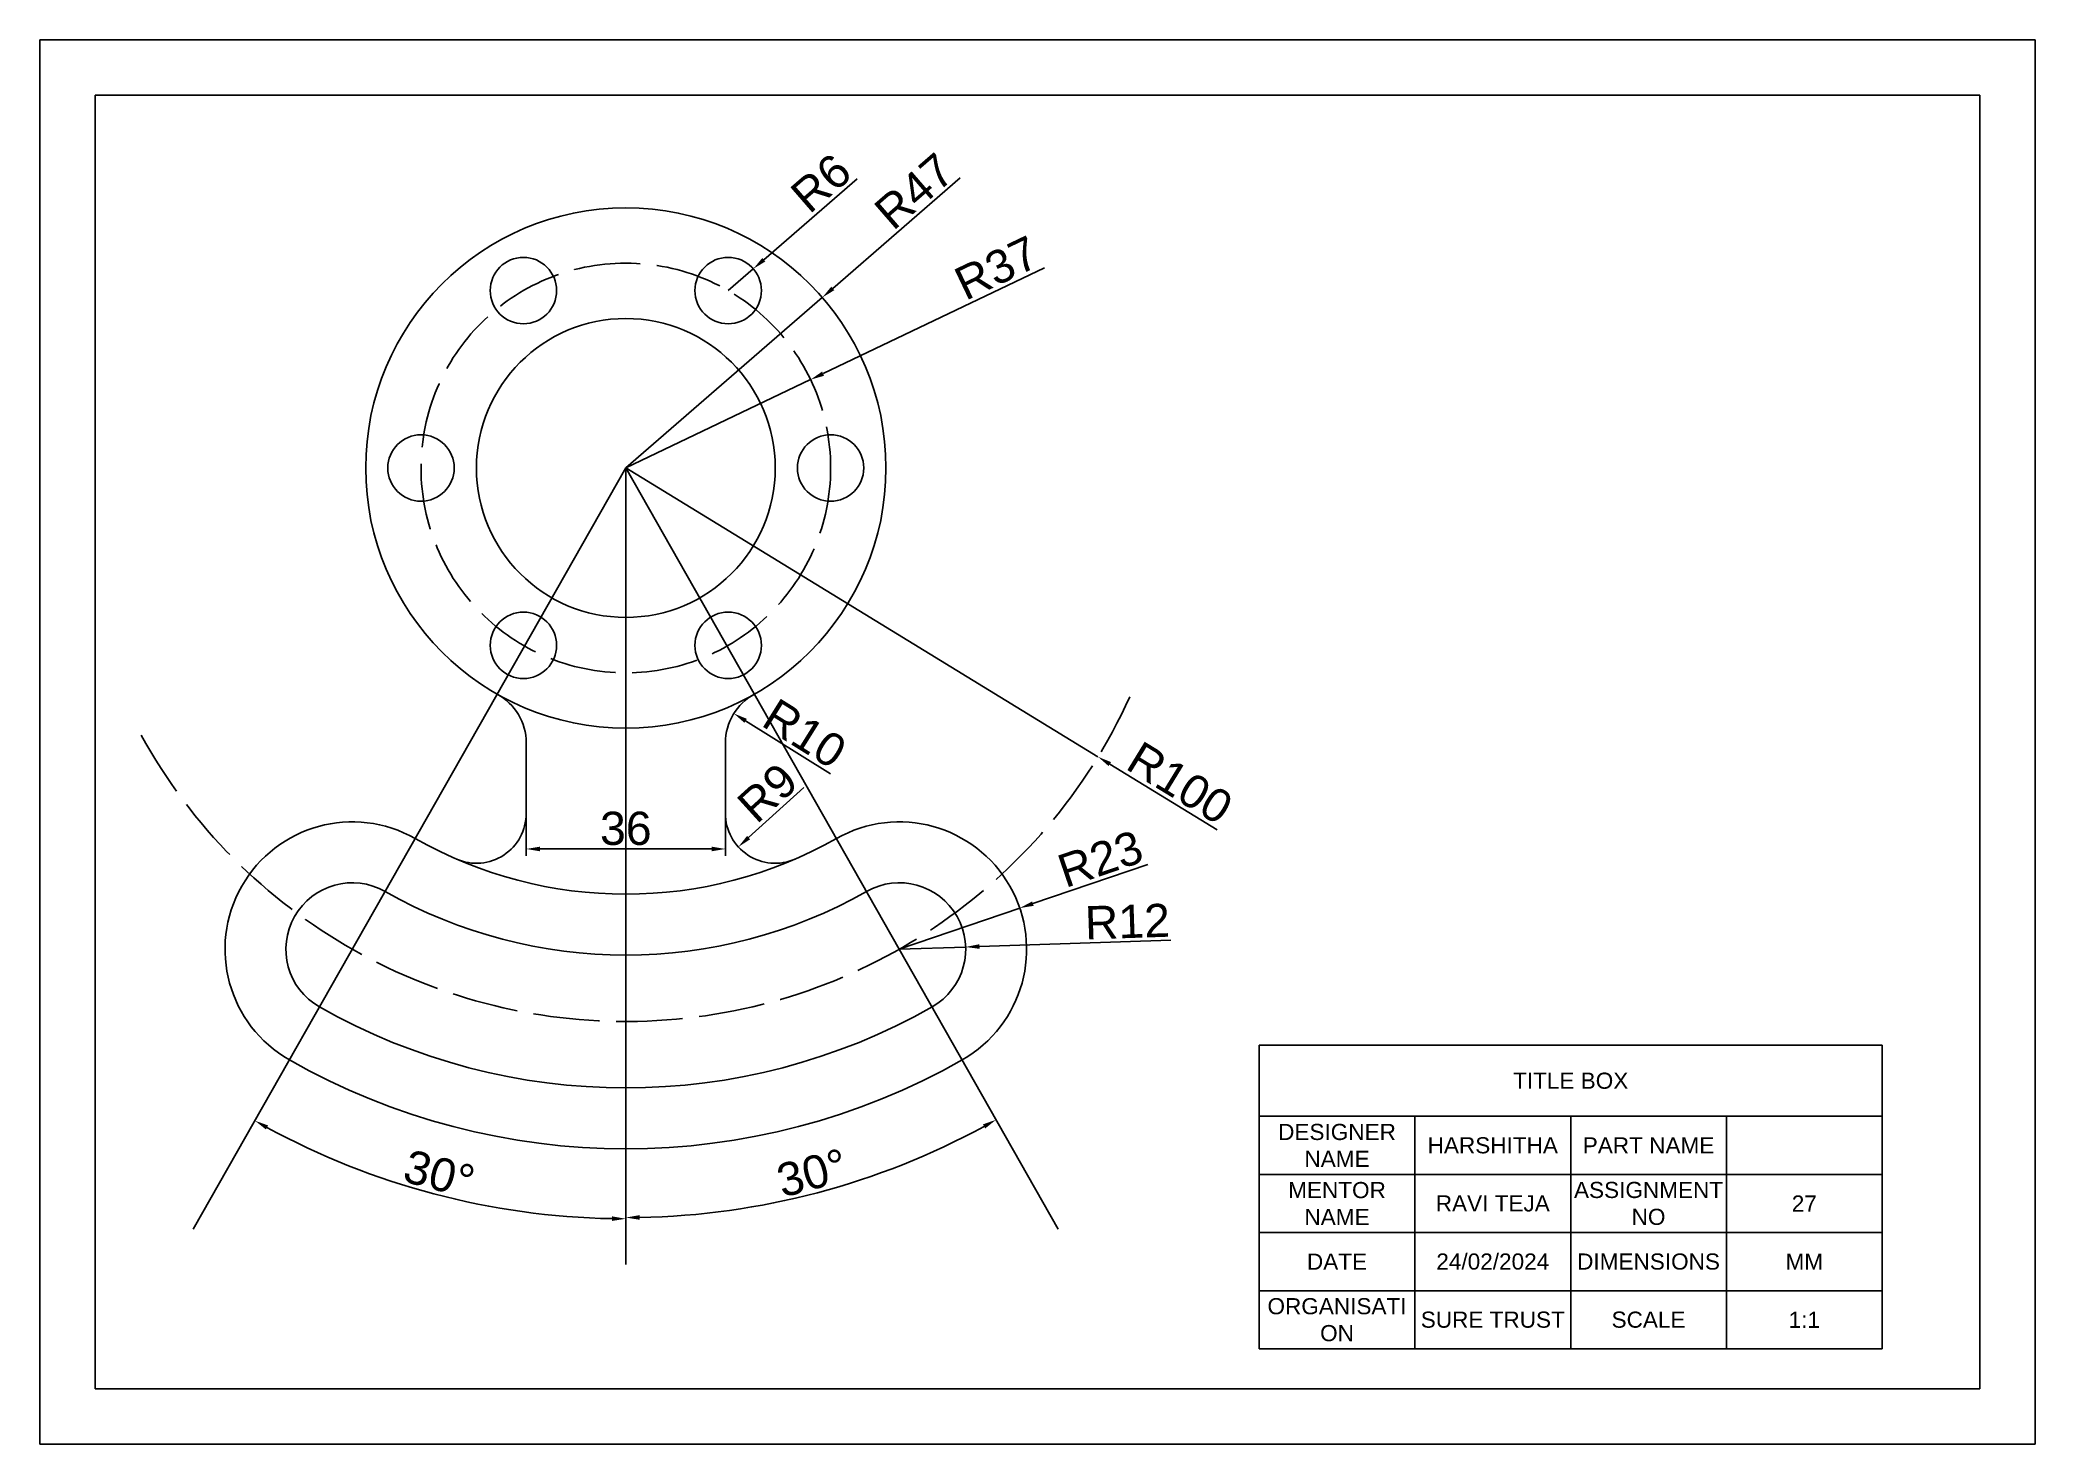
# Model space of a CAD drawing. Header units: millimetres. Extents: x 4157 to 7443, y 1403 to 1817.
# Drawn here: x 5801 to 6161.5, y 1525.6 to 1779.3 of the extents above; entities that cross this region are included whole.
import ezdxf

# ---------------------------------------------------------------- set-up
doc = ezdxf.new("R2010")
doc.units = ezdxf.units.MM
doc.linetypes.add('ACAD_ISO02W100', pattern=[15, 12, -3])
doc.styles.get("Standard").update_dxf_attribs({"font": 'arial.ttf'})
doc.dimstyles.new('ISO-25', dxfattribs={"dimtxt": 6, "dimasz": 2.5, "dimexe": 1.25, "dimexo": 0.625, "dimtad": 1, "dimtxsty": 'Standard', "dimcen": 2.5, "dimadec": 0, "dimazin": 0, "dimtfac": 1, "dimtmove": 0, "dimatfit": 3, "dimfxl": 1, "dimarcsym": 0})

msp = doc.modelspace()

# ---------------------------------------------------------------- texts
at = {"attachment_point": 5}
for s, width, insert, char_height in [('TITLE BOX', 112.57231, (6077.59, 1591.246), 2.9168), ('DESIGNER NAME', 28.14308, (6035.376, 1579.578), 2.91684), ('HARSHITHA', 28.14308, (6063.519, 1579.578), 2.9168), ('PART NAME', 28.14308, (6091.662, 1579.578), 2.9168), ('MENTOR NAME', 28.14308, (6035.376, 1569.078), 2.91684), ('ASSIGNMENT NO', 28.14308, (6091.662, 1569.078), 2.91684), ('RAVI TEJA', 28.14308, (6063.519, 1569.078), 2.9168), ('27', 28.14308, (6119.805, 1569.078), 2.9168), ('DATE', 28.14308, (6035.376, 1558.577), 2.9168), ('24/02/2024', 28.14308, (6063.519, 1558.577), 2.9168), ('DIMENSIONS', 28.14308, (6091.662, 1558.577), 2.9168), ('MM', 28.14308, (6119.805, 1558.577), 2.9168), ('ORGANISATI\\PON', 28.14308, (6035.376, 1548.076), 2.9168), ('SURE TRUST', 28.14308, (6063.519, 1548.076), 2.9168), ('SCALE', 28.14308, (6091.662, 1548.076), 2.9168), ('1:1', 28.14308, (6119.805, 1548.076), 2.9168)]:
    msp.add_mtext_dynamic_manual_height_columns(s, width=width, gutter_width=14.584, heights=[0], dxfattribs=dict(at, insert=insert, char_height=char_height))

# ---------------------------------------------------------------- blocks, each defined once
blk = doc.blocks.new('*U21')
blk.add_circle((0, 0), 6)
blk = doc.blocks.new('*U22')
at = {"color": 0, "linetype": 'ByBlock', "lineweight": -2, "transparency": 16777216}
for p, rotation in [((6037.78, 1726.63), 299.9999999999999), ((6074.78, 1726.63), 239.9999999999999), ((6093.28, 1694.58), 180), ((6037.78, 1662.54), 59.99999999999999), ((6074.78, 1662.54), 120)]:
    blk.add_blockref('*U21', p, dxfattribs=dict(at, rotation=rotation))
blk.add_blockref('*U21', (6019.28, 1694.58), dxfattribs=at)
blk = doc.blocks.new('*D23')
at = {"color": 0, "lineweight": -2, "transparency": 16777216}
for p, q in [((5982.52, 1738.12), (5942.52, 1719)), ((5906.88, 1701.96), (5940.26, 1717.92))]:
    blk.add_line(p, q, dxfattribs=at)
at = {"color": 0, "transparency": 16777216}
blk.add_solid([(5942.34, 1719.37), (5942.7, 1718.62), (5940.26, 1717.92)], dxfattribs=at)
at = {"layer": 'Defpoints', "color": 0, "transparency": 16777216}
for p in [(5940.26, 1717.92), (5906.88, 1701.96)]:
    blk.add_point(p, dxfattribs=at)
at = {"color": 0, "transparency": 16777216, "insert": (5973.9, 1738.09), "char_height": 6, "attachment_point": 5, "rotation": 25.5486}
blk.add_mtext('R37', dxfattribs=at)
blk = doc.blocks.new('*D24')
at = {"color": 0, "lineweight": -2, "transparency": 16777216}
for p, q in [((5967.27, 1754.35), (5944.27, 1734.4)), ((5906.88, 1701.96), (5942.38, 1732.76))]:
    blk.add_line(p, q, dxfattribs=at)
at = {"color": 0, "transparency": 16777216}
blk.add_solid([(5944, 1734.71), (5944.55, 1734.08), (5942.38, 1732.76)], dxfattribs=at)
at = {"layer": 'Defpoints', "color": 0, "transparency": 16777216}
for p in [(5942.38, 1732.76), (5906.88, 1701.96)]:
    blk.add_point(p, dxfattribs=at)
at = {"color": 0, "transparency": 16777216, "insert": (5959.01, 1751.98), "char_height": 6, "attachment_point": 5, "rotation": 40.9437}
blk.add_mtext('R47', dxfattribs=at)
blk = doc.blocks.new('*D25')
at = {"color": 0, "lineweight": -2, "transparency": 16777216}
for p, q in [((5948.69, 1754.22), (5931.8, 1739.57)), ((5925.38, 1734), (5929.92, 1737.94))]:
    blk.add_line(p, q, dxfattribs=at)
at = {"color": 0, "transparency": 16777216}
blk.add_solid([(5931.53, 1739.89), (5932.08, 1739.26), (5929.92, 1737.94)], dxfattribs=at)
at = {"layer": 'Defpoints', "color": 0, "transparency": 16777216}
for p in [(5929.92, 1737.94), (5925.38, 1734)]:
    blk.add_point(p, dxfattribs=at)
at = {"color": 0, "transparency": 16777216, "insert": (5942.15, 1753.43), "char_height": 6, "attachment_point": 5, "rotation": 40.936}
blk.add_mtext('R6', dxfattribs=at)
blk = doc.blocks.new('*D26')
at = {"color": 0, "lineweight": -2, "transparency": 16777216}
blk.add_line((5943.84, 1646.71), (5928.52, 1656.29), dxfattribs=at)
at = {"color": 0, "transparency": 16777216}
blk.add_solid([(5928.74, 1656.64), (5928.3, 1655.93), (5926.4, 1657.61)], dxfattribs=at)
at = {"layer": 'Defpoints', "color": 0, "transparency": 16777216}
for p in [(5926.4, 1657.61), (5934.88, 1652.31)]:
    blk.add_point(p, dxfattribs=at)
at = {"color": 0, "transparency": 16777216, "insert": (5939.2, 1653.97), "char_height": 6, "attachment_point": 5, "rotation": 327.994}
blk.add_mtext('R10', dxfattribs=at)
blk = doc.blocks.new('*D27')
at = {"color": 0, "lineweight": -2, "transparency": 16777216}
blk.add_line((5939.02, 1644.21), (5929.07, 1635.18), dxfattribs=at)
at = {"color": 0, "transparency": 16777216}
blk.add_solid([(5928.79, 1635.49), (5929.35, 1634.88), (5927.22, 1633.5)], dxfattribs=at)
at = {"layer": 'Defpoints', "color": 0, "transparency": 16777216}
for p in [(5933.88, 1639.55), (5927.22, 1633.5)]:
    blk.add_point(p, dxfattribs=at)
at = {"color": 0, "transparency": 16777216, "insert": (5932.49, 1643.27), "char_height": 6, "attachment_point": 5, "rotation": 42.2152}
blk.add_mtext('R9', dxfattribs=at)
blk = doc.blocks.new('*D28')
at = {"color": 0, "lineweight": -2, "transparency": 16777216}
for p, q in [((5956.29, 1615.02), (5968.28, 1615.42)), ((6005.38, 1616.65), (5970.78, 1615.5))]:
    blk.add_line(p, q, dxfattribs=at)
at = {"color": 0, "transparency": 16777216}
blk.add_solid([(5970.77, 1615.92), (5970.8, 1615.09), (5968.28, 1615.42)], dxfattribs=at)
at = {"layer": 'Defpoints', "color": 0, "transparency": 16777216}
for p in [(5956.29, 1615.02), (5968.28, 1615.42)]:
    blk.add_point(p, dxfattribs=at)
at = {"color": 0, "transparency": 16777216, "insert": (5997.5, 1620.03), "char_height": 6, "attachment_point": 5, "rotation": 1.9068}
blk.add_mtext('R12', dxfattribs=at)
blk = doc.blocks.new('*D29')
at = {"color": 0, "lineweight": -2, "transparency": 16777216}
for p, q in [((6001.18, 1630.35), (5980.42, 1623.26)), ((5956.29, 1615.02), (5978.06, 1622.45))]:
    blk.add_line(p, q, dxfattribs=at)
at = {"color": 0, "transparency": 16777216}
blk.add_solid([(5980.29, 1623.65), (5980.56, 1622.86), (5978.06, 1622.45)], dxfattribs=at)
at = {"layer": 'Defpoints', "color": 0, "transparency": 16777216}
for p in [(5978.06, 1622.45), (5956.29, 1615.02)]:
    blk.add_point(p, dxfattribs=at)
at = {"color": 0, "transparency": 16777216, "insert": (5992.61, 1631.32), "char_height": 6, "attachment_point": 5, "rotation": 18.8528}
blk.add_mtext('R23', dxfattribs=at)
blk = doc.blocks.new('*D30')
at = {"color": 0, "lineweight": -2, "transparency": 16777216}
blk.add_arc((5906.88, 1701.96), 135.64, 241.4476, 268.9439, dxfattribs=at)
at = {"color": 0, "transparency": 16777216}
for points in [[(5841.85, 1582.46), (5842.26, 1583.18), (5839.87, 1584.04)], [(5904.39, 1566.76), (5904.38, 1565.93), (5906.88, 1566.32)]]:
    blk.add_solid(points, dxfattribs=at)
at = {"layer": 'Defpoints', "color": 0, "transparency": 16777216}
for p in [(5906.88, 1701.96), (5906.88, 1701.96), (5861.07, 1574.29), (5828.74, 1564.46), (5906.88, 1558.08)]:
    blk.add_point(p, dxfattribs=at)
at = {"color": 0, "transparency": 16777216, "insert": (5873.17, 1574.4), "char_height": 6, "attachment_point": 5, "rotation": 345.1958}
blk.add_mtext('30°', dxfattribs=at)
blk = doc.blocks.new('*D31')
at = {"color": 0, "lineweight": -2, "transparency": 16777216}
blk.add_arc((5906.88, 1701.96), 135.43, 271.0577, 298.5507, dxfattribs=at)
at = {"color": 0, "transparency": 16777216}
for points in [[(5971.4, 1583.37), (5971.81, 1582.64), (5973.79, 1584.22)], [(5909.39, 1566.14), (5909.38, 1566.98), (5906.88, 1566.54)]]:
    blk.add_solid(points, dxfattribs=at)
at = {"layer": 'Defpoints', "color": 0, "transparency": 16777216}
for p in [(5906.88, 1701.96), (5906.88, 1701.96), (5930.1, 1568.54), (5985.02, 1564.46), (5906.88, 1558.08)]:
    blk.add_point(p, dxfattribs=at)
at = {"color": 0, "transparency": 16777216, "insert": (5940.54, 1574.6), "char_height": 6, "attachment_point": 5, "rotation": 14.8042}
blk.add_mtext('30°', dxfattribs=at)
blk = doc.blocks.new('*D32')
at = {"color": 0, "lineweight": -2, "transparency": 16777216}
for p, q in [((5888.88, 1645.31), (5888.88, 1631.88)), ((5924.88, 1645.31), (5924.88, 1631.88)), ((5891.38, 1633.13), (5922.38, 1633.13))]:
    blk.add_line(p, q, dxfattribs=at)
at = {"color": 0, "transparency": 16777216}
for points in [[(5891.38, 1633.55), (5891.38, 1632.71), (5888.88, 1633.13)], [(5922.38, 1633.55), (5922.38, 1632.71), (5924.88, 1633.13)]]:
    blk.add_solid(points, dxfattribs=at)
at = {"layer": 'Defpoints', "color": 0, "transparency": 16777216}
for p in [(5888.88, 1645.93), (5924.88, 1645.93), (5924.88, 1633.13)]:
    blk.add_point(p, dxfattribs=at)
at = {"color": 0, "transparency": 16777216, "insert": (5906.88, 1636.82), "char_height": 6, "attachment_point": 5}
blk.add_mtext('36', dxfattribs=at)
blk = doc.blocks.new('*D33')
at = {"color": 0, "lineweight": -2, "transparency": 16777216}
for p, q in [((5906.88, 1701.96), (5992.19, 1649.78)), ((6013.71, 1636.61), (5994.32, 1648.47))]:
    blk.add_line(p, q, dxfattribs=at)
at = {"color": 0, "transparency": 16777216}
blk.add_solid([(5994.54, 1648.83), (5994.1, 1648.12), (5992.19, 1649.78)], dxfattribs=at)
at = {"layer": 'Defpoints', "color": 0, "transparency": 16777216}
for p in [(5906.88, 1701.96), (5992.19, 1649.78)]:
    blk.add_point(p, dxfattribs=at)
at = {"color": 0, "transparency": 16777216, "insert": (6007, 1645.04), "char_height": 6, "attachment_point": 5, "rotation": 328.5434}
blk.add_mtext('R100', dxfattribs=at)
blk = doc.blocks.new('*T82')
at = {"color": 0, "linetype": 'ByBlock', "lineweight": -2, "transparency": 16777216}
for p, q in [((0, 0), (112.57, 0)), ((0, 0), (0, -54.84)), ((112.57, 0), (112.57, -54.84)), ((0, -12.83), (112.57, -12.83)), ((28.14, -12.83), (28.14, -54.84)), ((56.29, -12.83), (56.29, -54.84)), ((84.43, -12.83), (84.43, -54.84)), ((0, -23.33), (112.57, -23.33)), ((0, -33.84), (112.57, -33.84)), ((0, -44.34), (112.57, -44.34)), ((0, -54.84), (112.57, -54.84))]:
    blk.add_line(p, q, dxfattribs=at)

# ---------------------------------------------------------------- dimensions: what is measured, and where the dimension line sits
for center, mpoint, picture, middle in [((5906.883, 1701.961), (5942.384, 1732.761), '*D24', (5961.384, 1749.245)), ((5925.383, 1734.004), (5929.915, 1737.936), '*D25', (5944.568, 1750.645)), ((5906.883, 1701.961), (5940.265, 1717.919), '*D23', (5975.487, 1734.756)), ((5934.883, 1652.313), (5926.403, 1657.613), '*D26', (5937.243, 1650.838)), ((5933.883, 1639.552), (5927.217, 1633.504), '*D27', (5934.97, 1640.538)), ((5956.29, 1615.019), (5978.056, 1622.451), '*D29', (5993.804, 1627.829)), ((5956.29, 1615.019), (5968.283, 1615.419), '*D28', (5997.619, 1616.395))]:
    dim = msp.add_radius_dim(center=center, mpoint=mpoint, dimstyle='ISO-25')
    dim.commit()
    dim.dimension.update_dxf_attribs({"geometry": picture, "text_midpoint": middle, "dimtype": 164})
for base, line1, line2, picture, middle in [((5861.073, 1574.294), ((5906.883, 1701.961), (5906.883, 1558.079)), ((5906.883, 1701.961), (5828.742, 1564.455)), '*D30', (5873.168, 1574.395)), ((5930.095, 1568.54), ((5906.883, 1701.961), (5985.024, 1564.455)), ((5906.883, 1701.961), (5906.883, 1558.079)), '*D31', (5940.543, 1574.6))]:
    dim = msp.add_angular_dim_2l(base=base, line1=line1, line2=line2, dimstyle='ISO-25')
    dim.commit()
    dim.dimension.update_dxf_attribs({"geometry": picture, "text_midpoint": middle})
dim = msp.add_radius_dim(center=(5906.883, 1701.961), mpoint=(5992.186, 1649.776), dimstyle='ISO-25')
dim.commit()
dim.dimension.update_dxf_attribs({"geometry": '*D33', "text_midpoint": (6007.004, 1645.035)})
dim = msp.add_linear_dim(base=(5924.883, 1633.132), p1=(5888.883, 1645.932), p2=(5924.883, 1645.932), dimstyle='ISO-25')
dim.commit()
dim.dimension.update_dxf_attribs({"geometry": '*D32', "text_midpoint": (5906.883, 1636.822)})

# ---------------------------------------------------------------- linework, layer by layer
for p, q in [((5906.883, 1701.961), (5828.742, 1564.455)), ((5906.883, 1701.961), (5906.883, 1558.079)), ((5906.883, 1701.961), (5985.024, 1564.455)), ((5888.883, 1652.313), (5888.883, 1639.552)), ((5924.883, 1652.313), (5924.883, 1639.552))]:
    msp.add_line(p, q)
for points in [[(5801.023, 1779.296), (6161.501, 1779.296), (6161.501, 1525.616), (5801.023, 1525.616)], [(5811.023, 1769.296), (6151.501, 1769.296), (6151.501, 1535.616), (5811.023, 1535.616)]]:
    msp.add_lwpolyline(points, close=True)
for radius in [47, 27]:
    msp.add_circle((5906.883, 1701.961), radius)
at = {"linetype": 'ACAD_ISO02W100'}
msp.add_circle((5906.883, 1701.961), 37, dxfattribs=at)
msp.add_arc((5906.883, 1701.961), 100, 208.84405, 335.57646, dxfattribs=at)
for centre, radius, start, end in [((5878.883, 1652.313), 10, 0, 61.45807), ((5934.883, 1652.313), 10, 118.54193, 180), ((5857.476, 1615.019), 23, 60.39157, 240.39157), ((5879.883, 1639.552), 9, 246.60556, 0), ((5933.883, 1639.552), 9, 180, 293.39444), ((5956.29, 1615.019), 23, 299.60843, 119.60843), ((5906.883, 1701.961), 77, 240.39157, 299.60843), ((5857.476, 1615.019), 12, 60.39157, 240.39157), ((5956.29, 1615.019), 12, 299.60843, 119.60843), ((5906.883, 1701.961), 88, 240.39157, 299.60843), ((5906.883, 1701.961), 112, 240.39157, 299.60843), ((5906.883, 1701.961), 123, 240.39157, 299.60843)]:
    msp.add_arc(centre, radius, start, end)

# ---------------------------------------------------------------- block references
for name, p in [('*U22', (-149.401, 7.378)), ('*T82', (6021.304, 1597.663))]:
    msp.add_blockref(name, p)

msp.set_redraw_order([(e.dxf.handle, doc.entitydb.next_handle()) for e in msp.query("TEXT MTEXT ATTDEF DIMENSION ARC_DIMENSION")])  # texts and dimensions are drawn at this point

doc.saveas('drawing.dxf')
